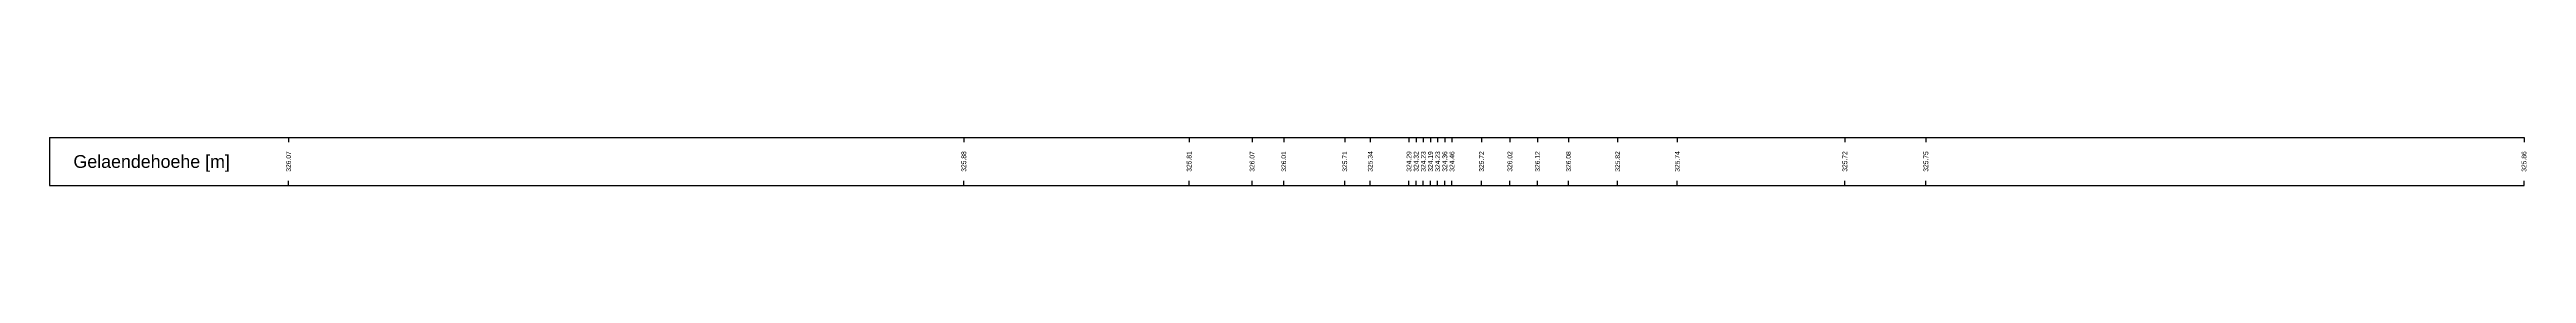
# Model space of a CAD drawing. Header units: millimetres. Extents: x -8 to 79, y -83 to 317.
# Drawn here: x -7.5 to 70.2, y -20.2 to -18.8 of the extents above; entities that cross this region are included whole.
import ezdxf
from ezdxf.enums import TextEntityAlignment as Align

# ---------------------------------------------------------------- set-up
doc = ezdxf.new("R2010")
doc.units = ezdxf.units.MM
doc.styles.get("Standard").update_dxf_attribs({"font": 'arial.ttf'})

msp = doc.modelspace()

# ---------------------------------------------------------------- linework, layer by layer
at = {"layer": 'band'}
for p, q in [((0, -18.75), (0, -18.9)), ((21.186, -18.75), (21.186, -18.9)), ((28.255, -18.75), (28.255, -18.9)), ((30.23, -18.75), (30.23, -18.9)), ((31.223, -18.75), (31.223, -18.9)), ((33.137, -18.75), (33.137, -18.9)), ((33.939, -18.75), (33.939, -18.9)), ((35.153, -18.75), (35.153, -18.9)), ((35.378, -18.75), (35.378, -18.9)), ((35.603, -18.75), (35.603, -18.9)), ((35.828, -18.75), (35.828, -18.9)), ((36.053, -18.75), (36.053, -18.9)), ((36.278, -18.75), (36.278, -18.9)), ((36.503, -18.75), (36.503, -18.9)), ((37.428, -18.75), (37.428, -18.9)), ((38.32, -18.75), (38.32, -18.9)), ((39.183, -18.75), (39.183, -18.9)), ((40.155, -18.75), (40.155, -18.9)), ((41.699, -18.75), (41.699, -18.9)), ((43.573, -18.75), (43.573, -18.9)), ((48.829, -18.75), (48.829, -18.9)), ((51.37, -18.75), (51.37, -18.9)), ((70.138, -18.75), (70.138, -18.9)), ((0, -20.25), (0, -20.1)), ((21.186, -20.25), (21.186, -20.1)), ((28.255, -20.25), (28.255, -20.1)), ((30.23, -20.25), (30.23, -20.1)), ((31.223, -20.25), (31.223, -20.1)), ((33.137, -20.25), (33.137, -20.1)), ((33.939, -20.25), (33.939, -20.1)), ((35.153, -20.25), (35.153, -20.1)), ((35.378, -20.25), (35.378, -20.1)), ((35.603, -20.25), (35.603, -20.1)), ((35.828, -20.25), (35.828, -20.1)), ((36.053, -20.25), (36.053, -20.1)), ((36.278, -20.25), (36.278, -20.1)), ((36.503, -20.25), (36.503, -20.1)), ((37.428, -20.25), (37.428, -20.1)), ((38.32, -20.25), (38.32, -20.1)), ((39.183, -20.25), (39.183, -20.1)), ((40.155, -20.25), (40.155, -20.1)), ((41.699, -20.25), (41.699, -20.1)), ((43.573, -20.25), (43.573, -20.1)), ((48.829, -20.25), (48.829, -20.1)), ((51.37, -20.25), (51.37, -20.1)), ((70.138, -20.25), (70.138, -20.1))]:
    msp.add_line(p, q, dxfattribs=at)
at = {"layer": 'frame'}
for p, q in [((-7.5, -18.75), (70.138, -18.75)), ((-7.5, -18.75), (-7.5, -20.25)), ((-7.5, -20.25), (70.138, -20.25))]:
    msp.add_line(p, q, dxfattribs=at)

# ---------------------------------------------------------------- texts
msp.add_text('Gelaendehoehe [m]', height=0.4).set_placement((-6.75, -19.5), align=Align.MIDDLE_LEFT)
for s, p in [('326.07', (0, -19.5)), ('325.88', (21.186, -19.5)), ('325.81', (28.255, -19.5)), ('326.07', (30.23, -19.5)), ('326.01', (31.223, -19.5)), ('325.71', (33.137, -19.5)), ('325.34', (33.939, -19.5)), ('324.29', (35.153, -19.5)), ('324.32', (35.378, -19.5)), ('324.23', (35.603, -19.5)), ('324.19', (35.828, -19.5)), ('324.23', (36.053, -19.5)), ('324.36', (36.278, -19.5)), ('324.46', (36.503, -19.5)), ('325.72', (37.428, -19.5)), ('326.02', (38.32, -19.5)), ('326.12', (39.183, -19.5)), ('326.08', (40.155, -19.5)), ('325.82', (41.699, -19.5)), ('325.74', (43.573, -19.5)), ('325.72', (48.829, -19.5)), ('325.75', (51.37, -19.5)), ('325.86', (70.138, -19.5))]:
    msp.add_text(s, height=0.15, rotation=90).set_placement(p, align=Align.MIDDLE)

doc.saveas('drawing.dxf')
